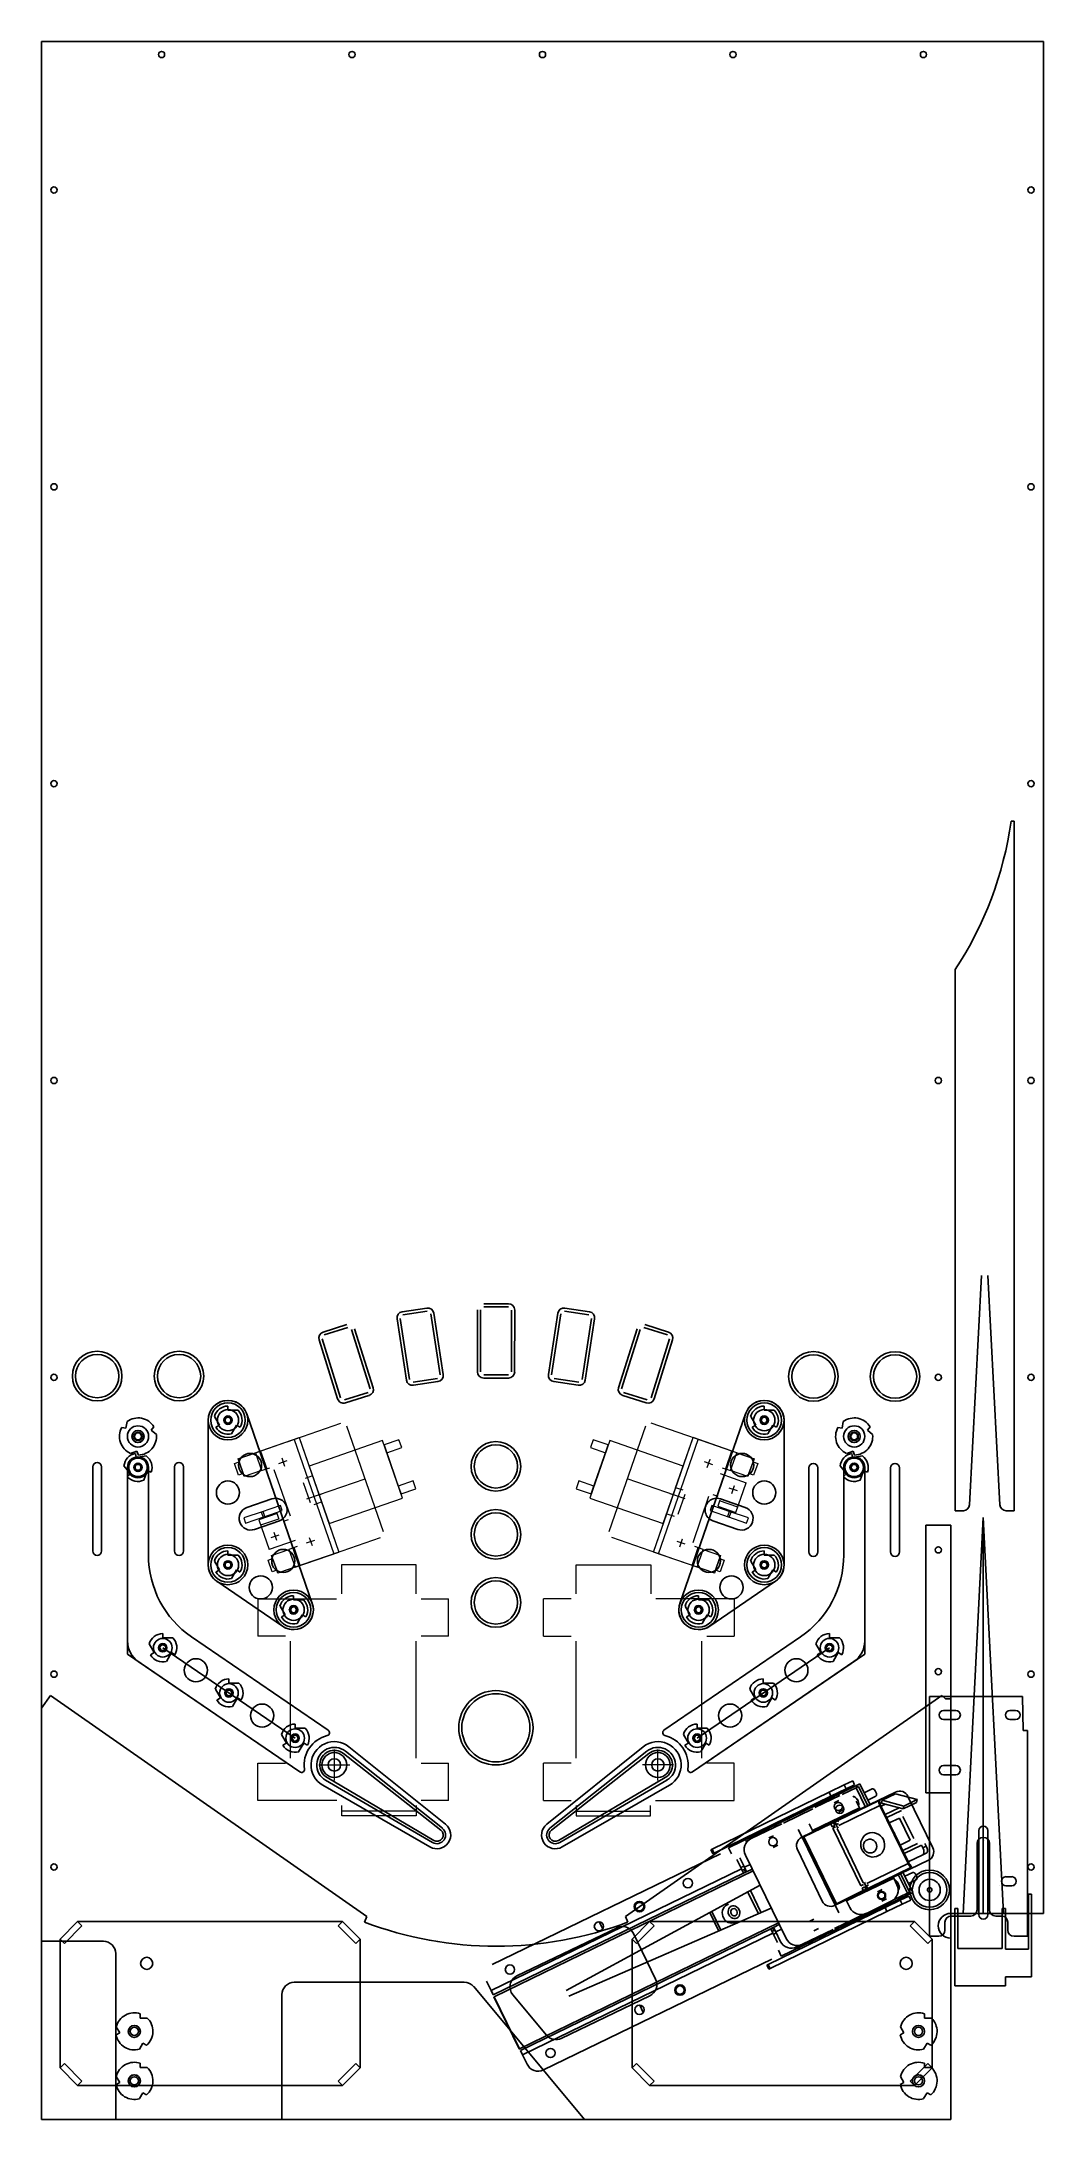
# Model space of a CAD drawing. Extents: x 0 to 20.2, y 0 to 42.
import ezdxf

# ---------------------------------------------------------------- set-up
doc = ezdxf.new("R2010")
doc.units = 0
doc.header["$LTSCALE"] = 5
doc.header["$MEASUREMENT"] = 0
doc.layers.add('Z0_LOWERTHIRD', color=4, linetype='Continuous')

msp = doc.modelspace()

# ---------------------------------------------------------------- linework, layer by layer
at = {"layer": 'Z0_LOWERTHIRD', "color": 5, "linetype": 'Continuous', "lineweight": 25}
for p, q in [((0, 42), (20.25, 42)), ((0, 42), (0, 3.602)), ((20.25, 42), (20.25, 4.165)), ((9.437, 16.424), (8.937, 16.424)), ((5.712, 15.856), (6.189, 16.005)), ((6.267, 15.964), (6.64, 14.771)), ((7.437, 14.955), (7.248, 16.191)), ((7.3, 16.262), (7.795, 16.338)), ((7.866, 16.285), (8.054, 15.05)), ((8.875, 16.362), (8.874, 15.112)), ((9.499, 15.111), (9.5, 16.361)), ((10.498, 16.285), (10.309, 15.05)), ((11.063, 16.262), (10.569, 16.338)), ((10.927, 14.955), (11.116, 16.191)), ((12.096, 15.964), (11.724, 14.771)), ((12.652, 15.856), (12.175, 16.005)), ((6.044, 14.585), (5.671, 15.778)), ((12.32, 14.585), (12.693, 15.778)), ((8.002, 14.978), (7.508, 14.903)), ((8.937, 15.049), (9.437, 15.049)), ((10.362, 14.978), (10.856, 14.903)), ((6.599, 14.693), (6.122, 14.544)), ((11.765, 14.693), (12.242, 14.544)), ((1.034, 13.191), (1.034, 11.491)), ((1.214, 13.191), (1.214, 11.491)), ((2.688, 13.191), (2.688, 11.491)), ((2.868, 13.191), (2.868, 11.491)), ((15.51, 13.171), (15.51, 11.471)), ((15.69, 13.171), (15.69, 11.471)), ((17.16, 13.171), (17.16, 11.471)), ((17.34, 13.171), (17.34, 11.471)), ((4.151, 12.368), (4.653, 12.542)), ((14.224, 12.368), (13.722, 12.542)), ((4.304, 11.925), (4.806, 12.099)), ((14.071, 11.925), (13.569, 12.099)), ((17.262, 6.616), (15.365, 5.703)), ((18.013, 5.489), (17.512, 6.529)), ((18.945, 5.84), (18.945, 4.14)), ((19.125, 5.84), (19.125, 4.14)), ((15.278, 5.453), (15.778, 4.413)), ((16.028, 4.326), (17.925, 5.239)), ((11.631, 3.875), (9.609, 2.902)), ((18.375, 4.165), (20.25, 4.165)), ((1.25, 3.602), (0, 3.602)), ((12.41, 2.833), (11.964, 3.758)), ((18.375, 3.665), (18.375, 0)), ((1.5, 0), (1.5, 3.352)), ((4.858, 0), (4.858, 2.523)), ((5.108, 2.773), (8.542, 2.773)), ((8.734, 2.684), (10.977, 0)), ((10.205, 1.703), (9.526, 2.516)), ((10.505, 1.639), (12.293, 2.499)), ((1.5, 0), (4.858, 0)), ((10.977, 0), (18.375, 0))]:
    msp.add_line(p, q, dxfattribs=at)
at = {"layer": 'Z0_LOWERTHIRD', "color": 6, "linetype": 'Continuous', "lineweight": 25}
for p, q in [((19.658, 26.242), (19.596, 26.242)), ((19.658, 26.242), (19.658, 12.305)), ((18.468, 23.242), (18.468, 12.305)), ((18.757, 12.423), (19.001, 17.058)), ((19.369, 12.423), (19.126, 17.058)), ((1.737, 13.181), (1.737, 9.404)), ((2.161, 13.181), (2.161, 11.405)), ((16.213, 13.181), (16.213, 11.405)), ((16.637, 13.181), (16.637, 9.404)), ((18.468, 12.305), (18.632, 12.305)), ((19.494, 12.305), (19.658, 12.305)), ((18.629, 4.165), (19.035, 12.165)), ((19.441, 4.165), (19.035, 12.165)), ((19.035, 4.165), (19.035, 12.165)), ((5.795, 7.866), (3.033, 9.754)), ((12.58, 7.866), (15.342, 9.754)), ((5.219, 7.024), (1.737, 9.404)), ((2.45, 9.535), (5.125, 7.707)), ((13.156, 7.024), (16.637, 9.404)), ((15.925, 9.535), (13.25, 7.707)), ((0, 8.312), (0.18, 8.568)), ((0.18, 8.568), (6.572, 4.102)), ((18.195, 8.568), (11.803, 4.102)), ((18.272, 8.5), (18.195, 8.568)), ((18.375, 8.5), (18.272, 8.5)), ((18.375, 0), (18.375, 8.5)), ((0, 0), (0, 8.312)), ((6.102, 7.395), (8.07, 5.85)), ((6.141, 7.443), (8.101, 5.888)), ((8.165, 5.968), (6.212, 7.532)), ((10.21, 5.968), (12.163, 7.532)), ((12.234, 7.443), (10.274, 5.888)), ((12.273, 7.395), (10.305, 5.85)), ((7.851, 5.509), (5.683, 6.757)), ((5.74, 6.856), (7.902, 5.598)), ((5.771, 6.909), (7.927, 5.64)), ((12.604, 6.909), (10.448, 5.64)), ((12.635, 6.856), (10.473, 5.598)), ((10.524, 5.509), (12.692, 6.757)), ((18.523, 4.262), (18.46, 4.262)), ((18.46, 4.262), (18.46, 2.702)), ((18.523, 3.452), (18.523, 4.262)), ((19.48, 4.262), (19.417, 4.262)), ((19.417, 4.262), (19.417, 3.452)), ((19.48, 3.445), (19.48, 4.262)), ((20.01, 4.552), (19.947, 4.552)), ((19.947, 4.552), (19.947, 3.445)), ((20.01, 2.885), (20.01, 4.552)), ((0.729, 4), (0.375, 3.646)), ((0.463, 3.558), (0.817, 3.912)), ((0.729, 4), (6.084, 4)), ((0.817, 3.912), (0.729, 4)), ((6.084, 4), (5.996, 3.912)), ((5.996, 3.912), (6.349, 3.558)), ((6.437, 3.646), (6.084, 4)), ((6.572, 4.102), (6.528, 3.989)), ((11.803, 4.102), (11.847, 3.989)), ((12.291, 4), (11.937, 3.646)), ((12.026, 3.558), (12.379, 3.912)), ((12.379, 3.912), (12.291, 4)), ((12.291, 4), (17.646, 4)), ((17.646, 4), (17.558, 3.912)), ((17.558, 3.912), (17.912, 3.558)), ((18, 3.646), (17.646, 4)), ((0.375, 3.646), (0.375, 1.041)), ((0.375, 3.646), (0.463, 3.558)), ((6.349, 3.558), (6.437, 3.646)), ((6.437, 1.041), (6.437, 3.646)), ((11.937, 3.646), (12.026, 3.558)), ((11.937, 3.646), (11.937, 1.041)), ((17.912, 3.558), (18, 3.646)), ((18, 1.041), (18, 3.646)), ((19.417, 3.452), (18.523, 3.452)), ((19.947, 3.445), (19.48, 3.445)), ((18.46, 2.702), (19.48, 2.702)), ((19.48, 2.885), (20.01, 2.885)), ((19.48, 2.702), (19.48, 2.885)), ((0.463, 1.129), (0.375, 1.041)), ((0.375, 1.041), (0.729, 0.688)), ((0.817, 0.776), (0.463, 1.129)), ((6.349, 1.129), (5.996, 0.776)), ((6.084, 0.688), (6.437, 1.041)), ((6.437, 1.041), (6.349, 1.129)), ((12.026, 1.129), (11.937, 1.041)), ((11.937, 1.041), (12.291, 0.688)), ((12.379, 0.776), (12.026, 1.129)), ((17.912, 1.129), (17.558, 0.776)), ((17.646, 0.688), (18, 1.041)), ((18, 1.041), (17.912, 1.129)), ((0.729, 0.688), (0.817, 0.776)), ((0.729, 0.688), (6.084, 0.688)), ((5.996, 0.776), (6.084, 0.688)), ((12.291, 0.688), (12.379, 0.776)), ((12.291, 0.688), (17.646, 0.688)), ((17.558, 0.776), (17.646, 0.688)), ((0, 0), (18.375, 0))]:
    msp.add_line(p, q, dxfattribs=at)
at = {"layer": 'Z0_LOWERTHIRD', "color": 3, "linetype": 'Continuous', "lineweight": 25}
for p, q in [((7.291, 16.325), (7.785, 16.4)), ((9.437, 16.487), (8.937, 16.487)), ((11.073, 16.325), (10.579, 16.4)), ((5.693, 15.916), (6.17, 16.065)), ((6.327, 15.983), (6.7, 14.79)), ((7.374, 14.946), (7.186, 16.182)), ((7.928, 16.295), (8.117, 15.059)), ((8.812, 16.362), (8.811, 15.112)), ((9.562, 15.111), (9.563, 16.361)), ((10.436, 16.295), (10.247, 15.059)), ((10.989, 14.946), (11.178, 16.182)), ((12.036, 15.983), (11.663, 14.79)), ((12.671, 15.916), (12.194, 16.065)), ((5.984, 14.566), (5.611, 15.759)), ((12.38, 14.566), (12.753, 15.759)), ((8.012, 14.916), (7.517, 14.841)), ((8.937, 14.986), (9.437, 14.986)), ((10.352, 14.916), (10.846, 14.841)), ((6.618, 14.633), (6.141, 14.484)), ((11.746, 14.633), (12.223, 14.484))]:
    msp.add_line(p, q, dxfattribs=at)
at = {"layer": 'Z0_LOWERTHIRD', "color": 4, "linetype": 'Continuous', "lineweight": 25}
for p, q in [((3.768, 14.419), (3.768, 14.334)), ((3.768, 14.334), (3.971, 14.334)), ((14.607, 14.419), (14.607, 14.334)), ((14.607, 14.334), (14.81, 14.334)), ((1.621, 13.986), (1.705, 13.971)), ((1.705, 13.971), (1.729, 14.108)), ((2.27, 13.999), (2.216, 13.934)), ((2.216, 13.934), (2.322, 13.844)), ((3.594, 14.034), (3.493, 14.21)), ((3.521, 13.991), (3.594, 14.034)), ((3.941, 14.034), (3.839, 13.858)), ((4.014, 13.991), (3.941, 14.034)), ((14.434, 14.034), (14.333, 14.21)), ((14.36, 13.991), (14.434, 14.034)), ((14.781, 14.034), (14.679, 13.858)), ((14.854, 13.991), (14.781, 14.034)), ((16.097, 13.986), (16.181, 13.971)), ((16.181, 13.971), (16.205, 14.108)), ((16.746, 13.999), (16.692, 13.934)), ((16.692, 13.934), (16.798, 13.844)), ((1.928, 13.51), (1.797, 13.462)), ((1.9, 13.462), (1.915, 13.378)), ((1.957, 13.43), (1.928, 13.51)), ((16.404, 13.51), (16.273, 13.462)), ((16.376, 13.462), (16.391, 13.378)), ((16.433, 13.43), (16.404, 13.51)), ((1.796, 13.052), (1.666, 13.208)), ((1.731, 12.998), (1.796, 13.052)), ((1.915, 13.378), (2.115, 13.413)), ((2.137, 13.112), (2.068, 12.922)), ((2.217, 13.083), (2.137, 13.112)), ((16.272, 13.052), (16.142, 13.208)), ((16.207, 12.998), (16.272, 13.052)), ((16.391, 13.378), (16.591, 13.413)), ((16.613, 13.112), (16.544, 12.922)), ((16.693, 13.083), (16.613, 13.112)), ((17.875, 12.013), (18.375, 12.013)), ((17.875, 6.602), (17.875, 12.013)), ((18.375, 12.013), (18.375, 6.602)), ((3.768, 11.493), (3.768, 11.408)), ((3.768, 11.408), (3.971, 11.408)), ((14.607, 11.493), (14.607, 11.408)), ((14.607, 11.408), (14.81, 11.408)), ((3.594, 11.108), (3.493, 11.283)), ((3.521, 11.065), (3.594, 11.108)), ((3.941, 11.108), (3.839, 10.932)), ((4.014, 11.065), (3.941, 11.108)), ((14.434, 11.108), (14.333, 11.283)), ((14.36, 11.065), (14.434, 11.108)), ((14.781, 11.108), (14.679, 10.932)), ((14.854, 11.065), (14.781, 11.108)), ((5.094, 10.586), (5.094, 10.501)), ((5.094, 10.501), (5.298, 10.501)), ((13.28, 10.586), (13.28, 10.501)), ((13.28, 10.501), (13.484, 10.501)), ((4.921, 10.201), (4.82, 10.377)), ((4.848, 10.158), (4.921, 10.201)), ((5.268, 10.201), (5.166, 10.025)), ((5.341, 10.158), (5.268, 10.201)), ((13.107, 10.201), (13.006, 10.377)), ((13.034, 10.158), (13.107, 10.201)), ((13.454, 10.201), (13.352, 10.025)), ((13.527, 10.158), (13.454, 10.201)), ((2.45, 9.82), (2.45, 9.735)), ((2.45, 9.735), (2.653, 9.735)), ((15.925, 9.82), (15.925, 9.735)), ((15.925, 9.735), (16.128, 9.735)), ((2.277, 9.435), (2.175, 9.611)), ((2.203, 9.393), (2.277, 9.435)), ((2.623, 9.435), (2.522, 9.259)), ((2.697, 9.393), (2.623, 9.435)), ((15.752, 9.435), (15.65, 9.611)), ((15.678, 9.393), (15.752, 9.435)), ((16.098, 9.435), (15.997, 9.259)), ((16.172, 9.393), (16.098, 9.435)), ((3.787, 8.906), (3.787, 8.821)), ((3.787, 8.821), (3.99, 8.821)), ((14.588, 8.906), (14.588, 8.821)), ((14.588, 8.821), (14.791, 8.821)), ((3.614, 8.521), (3.513, 8.697)), ((3.54, 8.478), (3.614, 8.521)), ((3.96, 8.521), (3.859, 8.345)), ((4.034, 8.478), (3.96, 8.521)), ((14.414, 8.521), (14.313, 8.697)), ((14.341, 8.478), (14.414, 8.521)), ((14.761, 8.521), (14.659, 8.345)), ((14.834, 8.478), (14.761, 8.521)), ((17.95, 8.552), (17.95, 3.702)), ((19.83, 8.552), (17.95, 8.552)), ((19.837, 7.862), (19.83, 8.552)), ((5.125, 7.992), (5.125, 7.907)), ((13.25, 7.992), (13.25, 7.907)), ((18.14, 8.175), (18.14, 8.175)), ((18.233, 8.267), (18.478, 8.267)), ((18.478, 8.082), (18.233, 8.082)), ((18.57, 8.175), (18.57, 8.175)), ((19.48, 8.175), (19.48, 8.175)), ((19.573, 8.267), (19.688, 8.267)), ((19.688, 8.082), (19.573, 8.082)), ((19.78, 8.175), (19.78, 8.175)), ((4.951, 7.607), (4.85, 7.783)), ((4.878, 7.564), (4.951, 7.607)), ((5.125, 7.907), (5.328, 7.907)), ((5.298, 7.607), (5.196, 7.431)), ((5.372, 7.564), (5.298, 7.607)), ((13.077, 7.607), (12.976, 7.783)), ((13.003, 7.564), (13.077, 7.607)), ((13.25, 7.907), (13.453, 7.907)), ((13.423, 7.607), (13.322, 7.431)), ((13.497, 7.564), (13.423, 7.607)), ((19.93, 7.862), (19.837, 7.862)), ((19.93, 3.702), (19.93, 7.862)), ((18.233, 7.152), (18.478, 7.152)), ((13.885, 5.491), (16.471, 6.748)), ((15.916, 6.612), (16.224, 6.762)), ((16.224, 6.762), (16.395, 6.845)), ((16.224, 6.762), (16.263, 6.681)), ((16.263, 6.681), (16.434, 6.764)), ((16.434, 6.764), (16.395, 6.845)), ((16.51, 6.728), (16.463, 6.706)), ((16.541, 6.782), (16.471, 6.748)), ((16.471, 6.748), (16.486, 6.717)), ((16.7, 6.337), (16.51, 6.728)), ((16.541, 6.782), (16.746, 6.36)), ((18.478, 6.967), (18.233, 6.967)), ((18.241, 7.039), (18.241, 7.039)), ((18.67, 7.013), (18.67, 7.013)), ((13.556, 5.464), (15.916, 6.612)), ((13.595, 5.384), (15.956, 6.531)), ((16.533, 6.301), (15.58, 5.837)), ((16.134, 6.551), (15.63, 6.306)), ((15.956, 6.531), (15.916, 6.612)), ((16.263, 6.681), (15.956, 6.531)), ((16.02, 6.401), (16.112, 6.446)), ((16.927, 6.448), (16.091, 6.041)), ((16.945, 6.345), (16.115, 5.942)), ((16.463, 6.706), (16.18, 6.568)), ((16.414, 6.525), (16.399, 6.521)), ((16.414, 6.525), (16.399, 6.521)), ((16.415, 6.525), (16.402, 6.522)), ((16.433, 6.521), (16.414, 6.525)), ((16.432, 6.521), (16.414, 6.525)), ((16.433, 6.521), (16.415, 6.525)), ((16.452, 6.509), (16.432, 6.521)), ((16.452, 6.509), (16.433, 6.521)), ((16.452, 6.509), (16.433, 6.521)), ((16.471, 6.49), (16.452, 6.509)), ((16.471, 6.49), (16.452, 6.509)), ((16.471, 6.49), (16.452, 6.509)), ((16.653, 6.315), (16.463, 6.706)), ((16.533, 6.301), (16.468, 6.436)), ((16.488, 6.466), (16.471, 6.49)), ((16.489, 6.466), (16.471, 6.49)), ((16.489, 6.466), (16.471, 6.49)), ((16.503, 6.438), (16.488, 6.466)), ((16.503, 6.438), (16.489, 6.466)), ((16.503, 6.438), (16.489, 6.466)), ((16.513, 6.409), (16.503, 6.438)), ((16.513, 6.409), (16.503, 6.438)), ((16.513, 6.41), (16.503, 6.438)), ((16.518, 6.382), (16.513, 6.41)), ((16.518, 6.382), (16.513, 6.409)), ((16.517, 6.382), (16.513, 6.409)), ((16.513, 6.343), (16.517, 6.358)), ((16.513, 6.343), (16.517, 6.358)), ((16.513, 6.343), (16.517, 6.357)), ((16.517, 6.358), (16.518, 6.382)), ((16.517, 6.358), (16.517, 6.382)), ((16.517, 6.357), (16.518, 6.382)), ((16.551, 6.265), (16.533, 6.301)), ((16.788, 6.68), (16.629, 6.602)), ((16.7, 6.455), (16.86, 6.532)), ((16.789, 6.68), (16.788, 6.68)), ((16.804, 6.681), (16.789, 6.68)), ((16.82, 6.674), (16.804, 6.681)), ((16.832, 6.668), (16.816, 6.677)), ((16.837, 6.66), (16.82, 6.674)), ((16.852, 6.64), (16.837, 6.66)), ((16.865, 6.616), (16.852, 6.64)), ((16.86, 6.532), (16.865, 6.536)), ((16.873, 6.591), (16.865, 6.616)), ((16.865, 6.536), (16.873, 6.548)), ((16.876, 6.568), (16.873, 6.591)), ((16.873, 6.548), (16.876, 6.568)), ((16.875, 6.556), (16.878, 6.575)), ((16.92, 6.436), (16.923, 6.443)), ((16.92, 6.425), (16.92, 6.436)), ((16.921, 6.412), (16.92, 6.425)), ((16.925, 6.397), (16.921, 6.412)), ((16.923, 6.443), (16.927, 6.448)), ((16.93, 6.38), (16.925, 6.397)), ((16.927, 6.448), (17.195, 6.578)), ((16.953, 6.394), (16.927, 6.448)), ((16.937, 6.363), (16.93, 6.38)), ((16.945, 6.345), (16.937, 6.363)), ((16.96, 6.353), (16.945, 6.345)), ((17.513, 5.176), (16.945, 6.345)), ((16.951, 6.389), (16.952, 6.392)), ((16.951, 6.385), (16.951, 6.389)), ((16.951, 6.38), (16.951, 6.385)), ((16.952, 6.373), (16.951, 6.38)), ((16.952, 6.392), (16.953, 6.394)), ((16.954, 6.367), (16.952, 6.373)), ((16.957, 6.36), (16.954, 6.367)), ((16.96, 6.353), (16.957, 6.36)), ((17.529, 5.184), (16.96, 6.353)), ((17.061, 6.374), (16.971, 6.33)), ((16.979, 6.396), (16.992, 6.453)), ((16.979, 6.396), (17.417, 6.276)), ((16.992, 6.453), (17.261, 6.584)), ((16.992, 6.453), (17.43, 6.333)), ((17.698, 6.464), (17.261, 6.584)), ((17.417, 6.276), (17.685, 6.406)), ((17.43, 6.333), (17.417, 6.276)), ((17.43, 6.333), (17.698, 6.464)), ((17.698, 6.464), (17.685, 6.406)), ((18.375, 6.602), (17.875, 6.602)), ((14.961, 5.978), (14.343, 5.678)), ((14.994, 5.991), (15.587, 6.28)), ((15.409, 5.709), (15.954, 5.974)), ((15.514, 5.972), (15.58, 5.837)), ((15.954, 5.974), (16.007, 6)), ((15.954, 5.974), (15.982, 5.914)), ((15.982, 5.914), (16.036, 5.941)), ((15.995, 5.886), (16.562, 4.721)), ((15.996, 5.885), (16.049, 5.912)), ((16.031, 6.012), (16.007, 6)), ((16.007, 6), (16.036, 5.941)), ((16.035, 6.014), (16.031, 6.012)), ((16.091, 5.889), (16.031, 6.012)), ((16.031, 6.012), (16.031, 6.012)), ((16.031, 6.012), (16.091, 5.889)), ((16.041, 6.017), (16.035, 6.014)), ((16.061, 5.96), (16.035, 6.014)), ((16.091, 6.041), (16.041, 6.017)), ((16.067, 5.963), (16.041, 6.017)), ((16.061, 5.96), (16.057, 5.958)), ((16.067, 5.963), (16.061, 5.96)), ((16.109, 5.983), (16.067, 5.963)), ((16.086, 5.9), (16.106, 5.909)), ((16.102, 6.017), (16.091, 6.041)), ((16.204, 6.257), (16.112, 6.213)), ((17.053, 6.161), (17.335, 6.298)), ((17.082, 6.102), (17.381, 6.247)), ((17.339, 6.092), (17.135, 5.993)), ((17.558, 5.642), (17.339, 6.092)), ((17.381, 6.247), (17.381, 6.247)), ((17.628, 5.676), (17.409, 6.126)), ((17.42, 6.166), (17.42, 6.166)), ((13.526, 5.45), (13.556, 5.464)), ((13.556, 5.464), (13.595, 5.384)), ((13.885, 5.491), (13.944, 5.369)), ((14.229, 5.619), (14.312, 5.66)), ((14.791, 5.734), (14.698, 5.689)), ((14.79, 5.5), (14.882, 5.545)), ((15.377, 5.694), (15.295, 5.863)), ((15.409, 5.709), (15.377, 5.694)), ((15.377, 5.694), (16.033, 4.345)), ((16.065, 4.36), (15.409, 5.709)), ((15.58, 5.837), (15.597, 5.801)), ((16.609, 4.785), (16.078, 5.878)), ((16.558, 5.562), (16.562, 5.608)), ((16.562, 5.514), (16.558, 5.562)), ((16.562, 5.608), (16.576, 5.653)), ((16.575, 5.469), (16.562, 5.514)), ((16.595, 5.426), (16.575, 5.469)), ((16.576, 5.653), (16.597, 5.694)), ((16.597, 5.694), (16.625, 5.73)), ((16.611, 5.518), (16.612, 5.552)), ((16.618, 5.483), (16.611, 5.518)), ((16.612, 5.552), (16.622, 5.586)), ((16.634, 5.452), (16.618, 5.483)), ((16.622, 5.586), (16.639, 5.615)), ((16.625, 5.73), (16.66, 5.759)), ((16.639, 5.615), (16.663, 5.639)), ((16.66, 5.759), (16.7, 5.781)), ((16.663, 5.639), (16.692, 5.655)), ((16.692, 5.655), (16.725, 5.664)), ((16.7, 5.781), (16.743, 5.795)), ((16.725, 5.664), (16.759, 5.664)), ((16.743, 5.795), (16.789, 5.799)), ((16.759, 5.664), (16.792, 5.655)), ((16.789, 5.799), (16.835, 5.795)), ((16.792, 5.655), (16.822, 5.638)), ((16.822, 5.638), (16.848, 5.614)), ((16.835, 5.795), (16.879, 5.782)), ((16.848, 5.614), (16.867, 5.584)), ((16.876, 5.482), (16.863, 5.45)), ((16.867, 5.584), (16.878, 5.551)), ((16.882, 5.516), (16.876, 5.482)), ((16.878, 5.551), (16.882, 5.516)), ((16.879, 5.782), (16.921, 5.761)), ((16.921, 5.761), (16.958, 5.732)), ((16.958, 5.732), (16.989, 5.697)), ((16.989, 5.697), (17.014, 5.656)), ((17.03, 5.472), (17.013, 5.429)), ((17.014, 5.656), (17.031, 5.612)), ((17.039, 5.518), (17.03, 5.472)), ((17.031, 5.612), (17.039, 5.565)), ((17.039, 5.565), (17.039, 5.518)), ((17.231, 5.797), (17.245, 5.768)), ((17.245, 5.768), (17.258, 5.74)), ((17.354, 5.543), (17.558, 5.642)), ((17.705, 5.579), (17.407, 5.434)), ((17.786, 5.545), (17.436, 5.375)), ((17.666, 5.66), (17.666, 5.66)), ((17.705, 5.579), (17.705, 5.579)), ((17.813, 5.489), (17.786, 5.545)), ((17.813, 5.489), (17.883, 5.523)), ((17.823, 5.466), (17.813, 5.489)), ((17.83, 5.443), (17.823, 5.466)), ((17.883, 5.523), (17.856, 5.579)), ((17.883, 5.523), (17.893, 5.5)), ((17.893, 5.5), (17.9, 5.478)), ((17.9, 5.478), (17.904, 5.456)), ((18.91, 4.237), (18.91, 5.577)), ((19.051, 5.629), (19.051, 5.629)), ((19.16, 5.577), (19.16, 4.237)), ((9.088, 2.608), (14.147, 5.067)), ((9.111, 3.131), (13.72, 5.372)), ((13.526, 5.45), (13.565, 5.369)), ((13.595, 5.384), (13.565, 5.369)), ((14.055, 5.257), (14.147, 5.067)), ((14.205, 5.096), (14.113, 5.285)), ((14.135, 5.09), (14.194, 5.119)), ((14.19, 4.978), (14.147, 5.067)), ((14.199, 5.049), (14.164, 5.032)), ((14.199, 5.049), (14.222, 5.06)), ((14.225, 4.995), (14.199, 5.049)), ((14.205, 5.096), (14.32, 5.152)), ((14.205, 5.096), (14.249, 5.006)), ((14.227, 5.343), (15.047, 3.657)), ((14.249, 5.006), (14.364, 5.062)), ((16.624, 5.388), (16.595, 5.426)), ((16.658, 5.355), (16.624, 5.388)), ((16.656, 5.425), (16.634, 5.452)), ((16.684, 5.404), (16.656, 5.425)), ((16.698, 5.33), (16.658, 5.355)), ((16.682, 4.772), (17.513, 5.176)), ((16.716, 5.391), (16.684, 5.404)), ((16.741, 5.313), (16.698, 5.33)), ((16.75, 5.386), (16.716, 5.391)), ((16.786, 5.304), (16.741, 5.313)), ((16.742, 4.69), (17.583, 5.099)), ((16.784, 5.391), (16.75, 5.386)), ((16.815, 5.403), (16.784, 5.391)), ((16.832, 5.305), (16.786, 5.304)), ((16.842, 5.424), (16.815, 5.403)), ((16.877, 5.314), (16.832, 5.305)), ((16.863, 5.45), (16.842, 5.424)), ((16.918, 5.332), (16.877, 5.314)), ((16.956, 5.358), (16.918, 5.332)), ((16.988, 5.39), (16.956, 5.358)), ((17.013, 5.429), (16.988, 5.39)), ((17.529, 5.184), (17.513, 5.176)), ((17.522, 5.159), (17.513, 5.176)), ((17.518, 5.206), (17.812, 5.349)), ((17.532, 5.142), (17.522, 5.159)), ((17.532, 5.177), (17.529, 5.184)), ((17.536, 5.17), (17.532, 5.177)), ((17.542, 5.128), (17.532, 5.142)), ((17.54, 5.164), (17.536, 5.17)), ((17.544, 5.16), (17.54, 5.164)), ((17.552, 5.116), (17.542, 5.128)), ((17.548, 5.156), (17.544, 5.16)), ((17.552, 5.153), (17.548, 5.156)), ((17.554, 5.152), (17.552, 5.153)), ((17.561, 5.107), (17.552, 5.116)), ((17.557, 5.153), (17.554, 5.152)), ((17.557, 5.153), (17.583, 5.099)), ((17.57, 5.101), (17.561, 5.107)), ((17.577, 5.098), (17.57, 5.101)), ((17.583, 5.099), (17.577, 5.098)), ((17.882, 5.383), (17.812, 5.349)), ((17.812, 5.349), (17.821, 5.356)), ((17.821, 5.356), (17.829, 5.368)), ((17.829, 5.368), (17.834, 5.383)), ((17.834, 5.421), (17.83, 5.443)), ((17.835, 5.401), (17.834, 5.421)), ((17.834, 5.383), (17.835, 5.401)), ((17.892, 5.39), (17.882, 5.383)), ((17.899, 5.402), (17.892, 5.39)), ((17.904, 5.417), (17.899, 5.402)), ((17.904, 5.456), (17.905, 5.435)), ((17.905, 5.435), (17.904, 5.417)), ((9.131, 2.518), (14.19, 4.978)), ((14.381, 5.027), (9.145, 2.481)), ((14.524, 4.733), (10.6, 2.607)), ((14.225, 4.995), (14.19, 4.978)), ((14.249, 5.006), (14.225, 4.995)), ((14.327, 4.626), (14.545, 4.179)), ((16.609, 4.625), (16.065, 4.36)), ((16.271, 4.416), (17.224, 4.88)), ((16.615, 4.748), (16.562, 4.721)), ((16.638, 4.703), (16.584, 4.676)), ((16.584, 4.676), (16.609, 4.625)), ((16.663, 4.651), (16.609, 4.625)), ((16.687, 4.663), (16.626, 4.788)), ((16.626, 4.788), (16.687, 4.663)), ((16.632, 4.775), (16.654, 4.786)), ((16.638, 4.703), (16.663, 4.651)), ((16.665, 4.719), (16.661, 4.717)), ((16.663, 4.651), (16.687, 4.663)), ((16.665, 4.719), (16.672, 4.722)), ((16.691, 4.665), (16.665, 4.719)), ((16.672, 4.722), (16.711, 4.741)), ((16.698, 4.668), (16.672, 4.722)), ((16.691, 4.665), (16.687, 4.663)), ((16.687, 4.663), (16.687, 4.663)), ((16.691, 4.665), (16.698, 4.668)), ((16.698, 4.668), (16.742, 4.69)), ((16.987, 4.648), (16.895, 4.603)), ((17.224, 4.88), (17.207, 4.916)), ((17.224, 4.88), (17.29, 4.745)), ((17.252, 4.835), (17.245, 4.838)), ((17.252, 4.835), (17.245, 4.837)), ((17.252, 4.835), (17.245, 4.837)), ((17.272, 4.823), (17.252, 4.835)), ((17.272, 4.823), (17.252, 4.835)), ((17.272, 4.823), (17.252, 4.835)), ((17.291, 4.804), (17.272, 4.823)), ((17.291, 4.804), (17.272, 4.823)), ((17.291, 4.804), (17.272, 4.823)), ((17.308, 4.78), (17.291, 4.804)), ((17.309, 4.78), (17.291, 4.804)), ((17.309, 4.78), (17.291, 4.804)), ((17.323, 4.752), (17.308, 4.78)), ((17.309, 4.966), (17.499, 4.574)), ((17.323, 4.752), (17.309, 4.78)), ((17.323, 4.752), (17.309, 4.78)), ((17.311, 4.758), (17.321, 4.731)), ((17.32, 4.665), (17.314, 4.657)), ((17.315, 4.638), (17.319, 4.64)), ((17.315, 4.638), (17.32, 4.64)), ((17.317, 4.639), (17.319, 4.64)), ((17.319, 4.64), (17.33, 4.652)), ((17.319, 4.64), (17.331, 4.652)), ((17.326, 4.682), (17.32, 4.665)), ((17.32, 4.64), (17.331, 4.652)), ((17.321, 4.731), (17.327, 4.705)), ((17.333, 4.723), (17.323, 4.752)), ((17.333, 4.723), (17.323, 4.752)), ((17.333, 4.723), (17.323, 4.752)), ((17.327, 4.705), (17.326, 4.682)), ((17.33, 4.652), (17.337, 4.671)), ((17.331, 4.652), (17.337, 4.671)), ((17.331, 4.652), (17.337, 4.671)), ((17.338, 4.696), (17.333, 4.723)), ((17.337, 4.696), (17.333, 4.723)), ((17.338, 4.696), (17.333, 4.723)), ((17.337, 4.671), (17.337, 4.696)), ((17.337, 4.671), (17.338, 4.696)), ((17.337, 4.671), (17.338, 4.696)), ((17.356, 4.988), (17.546, 4.597)), ((17.402, 5.011), (17.608, 4.588)), ((17.608, 4.994), (17.448, 4.916)), ((17.52, 4.768), (17.68, 4.846)), ((17.609, 4.994), (17.608, 4.994)), ((17.623, 4.995), (17.609, 4.994)), ((17.64, 4.988), (17.623, 4.995)), ((17.652, 4.981), (17.636, 4.99)), ((17.657, 4.974), (17.64, 4.988)), ((17.672, 4.953), (17.657, 4.974)), ((17.685, 4.93), (17.672, 4.953)), ((17.68, 4.846), (17.685, 4.849)), ((17.693, 4.905), (17.685, 4.93)), ((17.685, 4.849), (17.693, 4.862)), ((17.696, 4.881), (17.693, 4.905)), ((17.693, 4.862), (17.696, 4.881)), ((17.695, 4.87), (17.698, 4.888)), ((19.361, 4.721), (19.361, 4.721)), ((19.493, 4.907), (19.608, 4.907)), ((19.608, 4.722), (19.493, 4.722)), ((19.661, 4.703), (19.661, 4.703)), ((10.655, 2.494), (14.75, 4.268)), ((13.545, 4.202), (13.729, 3.825)), ((13.757, 4.182), (13.762, 4.222)), ((13.762, 4.222), (13.775, 4.258)), ((13.775, 4.258), (13.795, 4.29)), ((13.795, 4.29), (13.821, 4.315)), ((13.821, 4.315), (13.844, 4.329)), ((13.885, 4.348), (13.845, 4.329)), ((13.882, 4.237), (13.878, 4.205)), ((13.878, 4.205), (13.881, 4.171)), ((13.894, 4.267), (13.882, 4.237)), ((13.913, 4.291), (13.894, 4.267)), ((13.938, 4.308), (13.913, 4.291)), ((13.938, 4.233), (13.93, 4.21)), ((13.93, 4.21), (13.93, 4.185)), ((13.967, 4.317), (13.938, 4.308)), ((13.954, 4.25), (13.938, 4.233)), ((13.974, 4.26), (13.954, 4.25)), ((13.997, 4.317), (13.967, 4.317)), ((13.997, 4.261), (13.974, 4.26)), ((14.028, 4.308), (13.997, 4.317)), ((14.02, 4.254), (13.997, 4.261)), ((14.04, 4.238), (14.02, 4.254)), ((14.056, 4.292), (14.028, 4.308)), ((14.054, 4.217), (14.04, 4.238)), ((14.062, 4.192), (14.054, 4.217)), ((14.081, 4.268), (14.056, 4.292)), ((14.099, 4.239), (14.081, 4.268)), ((14.111, 4.206), (14.099, 4.239)), ((14.114, 4.172), (14.111, 4.206)), ((14.273, 4.597), (14.488, 4.154)), ((14.688, 3.135), (17.049, 4.283)), ((14.728, 3.054), (17.088, 4.202)), ((14.952, 3.297), (17.538, 4.554)), ((16.033, 4.345), (16.065, 4.36)), ((16.115, 4.176), (16.033, 4.345)), ((16.253, 4.452), (16.271, 4.416)), ((16.336, 4.281), (16.271, 4.416)), ((17.174, 4.411), (16.671, 4.166)), ((16.986, 4.414), (17.079, 4.459)), ((17.049, 4.283), (17.356, 4.432)), ((17.088, 4.202), (17.049, 4.283)), ((17.396, 4.351), (17.088, 4.202)), ((17.499, 4.574), (17.217, 4.437)), ((17.528, 4.516), (17.356, 4.432)), ((17.356, 4.432), (17.396, 4.351)), ((17.567, 4.435), (17.396, 4.351)), ((17.546, 4.597), (17.499, 4.574)), ((17.522, 4.586), (17.538, 4.554)), ((17.567, 4.435), (17.528, 4.516)), ((17.538, 4.554), (17.608, 4.588)), ((14.893, 3.974), (9.657, 1.428)), ((9.678, 1.394), (14.737, 3.854)), ((11.342, 3.85), (11.271, 3.997)), ((13.505, 4.181), (13.687, 3.807)), ((13.76, 4.142), (13.757, 4.182)), ((13.77, 4.102), (13.76, 4.142)), ((13.789, 4.065), (13.77, 4.102)), ((13.813, 4.031), (13.789, 4.065)), ((13.843, 4.004), (13.813, 4.031)), ((13.878, 3.984), (13.843, 4.004)), ((13.914, 3.971), (13.878, 3.984)), ((13.881, 4.171), (13.893, 4.138)), ((13.893, 4.138), (13.911, 4.109)), ((13.911, 4.109), (13.936, 4.085)), ((13.951, 3.968), (13.914, 3.971)), ((13.93, 4.185), (13.938, 4.16)), ((13.936, 4.085), (13.964, 4.069)), ((13.938, 4.16), (13.952, 4.139)), ((13.987, 3.973), (13.951, 3.968)), ((13.952, 4.139), (13.972, 4.123)), ((13.964, 4.069), (13.995, 4.06)), ((13.972, 4.123), (13.995, 4.116)), ((14.013, 3.983), (13.987, 3.973)), ((13.995, 4.116), (14.018, 4.117)), ((13.995, 4.06), (14.025, 4.06)), ((14.013, 3.983), (14.053, 4.002)), ((14.018, 4.117), (14.038, 4.127)), ((14.025, 4.06), (14.054, 4.069)), ((14.038, 4.127), (14.054, 4.144)), ((14.054, 4.144), (14.062, 4.167)), ((14.054, 4.069), (14.079, 4.086)), ((14.062, 4.167), (14.062, 4.192)), ((14.079, 4.086), (14.098, 4.11)), ((14.098, 4.11), (14.11, 4.14)), ((14.11, 4.14), (14.114, 4.172)), ((14.772, 3.871), (14.737, 3.854)), ((14.737, 3.854), (14.78, 3.764)), ((14.798, 3.817), (14.763, 3.8)), ((14.795, 3.882), (14.772, 3.871)), ((14.772, 3.871), (14.798, 3.817)), ((14.795, 3.882), (14.91, 3.938)), ((14.839, 3.793), (14.795, 3.882)), ((14.798, 3.817), (14.821, 3.828)), ((14.839, 3.793), (14.954, 3.849)), ((14.839, 3.793), (14.931, 3.603)), ((15.381, 3.542), (16, 3.842)), ((15.61, 4.048), (15.518, 4.003)), ((15.61, 3.814), (15.702, 3.859)), ((16.03, 3.86), (16.624, 4.149)), ((18.26, 3.827), (18.26, 3.987)), ((18.385, 4.112), (18.785, 4.112)), ((19.285, 4.112), (19.405, 4.112)), ((19.53, 3.987), (19.53, 3.827)), ((9.721, 1.305), (14.78, 3.764)), ((14.872, 3.575), (14.78, 3.764)), ((14.791, 3.741), (14.85, 3.77)), ((14.893, 3.419), (14.952, 3.297)), ((15.265, 3.488), (15.348, 3.528)), ((17.95, 3.702), (18.135, 3.702)), ((19.655, 3.702), (19.93, 3.702)), ((10.148, 1), (14.757, 3.241)), ((14.658, 3.121), (14.688, 3.135)), ((14.658, 3.121), (14.698, 3.04)), ((14.688, 3.135), (14.728, 3.054)), ((14.728, 3.054), (14.698, 3.04)), ((9.088, 2.608), (8.996, 2.797)), ((9.088, 2.608), (9.131, 2.518)), ((9.105, 2.572), (9.105, 2.572)), ((9.131, 2.518), (9.105, 2.572)), ((1.996, 2.135), (1.996, 2.05)), ((9.131, 2.518), (9.131, 2.518)), ((9.145, 2.481), (9.139, 2.478)), ((9.651, 1.425), (9.139, 2.478)), ((9.657, 1.428), (9.145, 2.481)), ((12.162, 2.163), (12.091, 2.311)), ((17.846, 2.135), (17.846, 2.05)), ((1.507, 1.708), (1.581, 1.75)), ((1.581, 1.75), (1.511, 1.871)), ((1.996, 2.05), (2.135, 2.05)), ((17.357, 1.708), (17.431, 1.75)), ((17.431, 1.75), (17.361, 1.871)), ((17.846, 2.05), (17.985, 2.05)), ((2.048, 1.54), (1.978, 1.42)), ((2.122, 1.498), (2.048, 1.54)), ((9.657, 1.428), (9.651, 1.425)), ((9.678, 1.394), (9.704, 1.34)), ((9.678, 1.394), (9.678, 1.394)), ((9.721, 1.305), (9.678, 1.394)), ((9.704, 1.34), (9.704, 1.34)), ((9.721, 1.305), (9.814, 1.115)), ((17.898, 1.54), (17.828, 1.42)), ((17.972, 1.498), (17.898, 1.54)), ((1.581, 0.75), (1.511, 0.871)), ((1.996, 1.135), (1.996, 1.05)), ((1.996, 1.05), (2.135, 1.05)), ((17.431, 0.75), (17.361, 0.871)), ((17.846, 1.135), (17.846, 1.05)), ((17.846, 1.05), (17.985, 1.05)), ((1.507, 0.708), (1.581, 0.75)), ((2.048, 0.54), (1.978, 0.42)), ((2.122, 0.498), (2.048, 0.54)), ((17.357, 0.708), (17.431, 0.75)), ((17.898, 0.54), (17.828, 0.42)), ((17.972, 0.498), (17.898, 0.54))]:
    msp.add_line(p, q, dxfattribs=at)
at = {"layer": 'Z0_LOWERTHIRD', "color": 37, "linetype": 'Continuous', "lineweight": 25}
for p, q in [((3.368, 14.134), (3.368, 11.208)), ((5.472, 10.432), (4.146, 14.265)), ((12.902, 10.432), (14.229, 14.265)), ((15.007, 14.134), (15.007, 11.208)), ((1.737, 9.668), (1.737, 13.181)), ((2.161, 13.181), (2.161, 11.405)), ((16.213, 13.181), (16.213, 11.405)), ((16.637, 9.668), (16.637, 13.181)), ((3.542, 10.877), (4.869, 9.97)), ((14.833, 10.877), (13.506, 9.97)), ((3.033, 9.754), (5.795, 7.866)), ((15.342, 9.754), (12.58, 7.866)), ((1.955, 9.255), (5.219, 7.024)), ((16.42, 9.255), (13.156, 7.024))]:
    msp.add_line(p, q, dxfattribs=at)
at = {"layer": 'Z0_LOWERTHIRD', "color": 4, "linetype": 'Continuous', "lineweight": 5}
for p, q in [((4.965, 13.697), (6.051, 14.073)), ((6.909, 11.877), (6.168, 14.016)), ((12.207, 14.016), (11.466, 11.877)), ((13.41, 13.697), (12.324, 14.073)), ((3.967, 13.351), (5.208, 13.781)), ((3.974, 13.354), (4.324, 13.475)), ((4.324, 13.475), (5.208, 13.781)), ((4.324, 13.475), (4.448, 13.116)), ((4.324, 13.475), (4.448, 13.116)), ((4.427, 13.511), (4.551, 13.151)), ((5.105, 13.746), (5.906, 11.433)), ((5.208, 13.781), (6.009, 11.469)), ((5.208, 13.781), (5.477, 13.006)), ((6.892, 13.721), (5.407, 13.207)), ((7.295, 12.557), (6.892, 13.721)), ((7.224, 13.74), (6.922, 13.636)), ((6.922, 13.636), (6.977, 13.475)), ((6.95, 13.555), (7.238, 12.723)), ((6.977, 13.475), (7.28, 13.579)), ((7.28, 13.579), (7.224, 13.74)), ((11.483, 13.721), (11.08, 12.557)), ((11.151, 13.74), (11.095, 13.579)), ((11.095, 13.579), (11.398, 13.475)), ((11.137, 12.723), (11.425, 13.555)), ((11.453, 13.636), (11.151, 13.74)), ((11.398, 13.475), (11.453, 13.636)), ((12.968, 13.207), (11.483, 13.721)), ((12.321, 13.441), (12.321, 13.441)), ((12.321, 13.441), (12.321, 13.441)), ((12.366, 11.469), (13.167, 13.781)), ((12.469, 11.433), (13.27, 13.746)), ((12.816, 12.769), (13.167, 13.781)), ((14.051, 13.475), (13.167, 13.781)), ((13.167, 13.781), (14.408, 13.351)), ((13.948, 13.511), (13.823, 13.15)), ((13.926, 13.115), (14.051, 13.475)), ((13.927, 13.116), (14.051, 13.475)), ((14.051, 13.475), (14.401, 13.354)), ((14.243, 13.464), (14.243, 13.464)), ((14.243, 13.464), (14.243, 13.464)), ((3.901, 13.26), (3.995, 13.292)), ((3.982, 13.023), (3.901, 13.26)), ((4.098, 12.994), (3.974, 13.354)), ((4.077, 13.056), (3.982, 13.023)), ((3.995, 13.292), (4.077, 13.056)), ((4.448, 13.116), (4.098, 12.994)), ((4.448, 13.116), (4.617, 13.174)), ((4.698, 13.135), (5.022, 12.2)), ((4.799, 13.261), (4.965, 13.318)), ((4.854, 13.372), (4.911, 13.207)), ((4.897, 13.248), (4.897, 13.248)), ((4.897, 13.248), (4.897, 13.248)), ((4.911, 13.207), (4.911, 13.207)), ((4.911, 13.207), (4.911, 13.207)), ((5.407, 13.207), (5.81, 12.043)), ((12.565, 12.043), (12.968, 13.207)), ((13.566, 13.233), (13.4, 13.29)), ((13.454, 13.179), (13.512, 13.344)), ((13.497, 13.303), (13.497, 13.303)), ((13.497, 13.303), (13.497, 13.303)), ((13.512, 13.344), (13.512, 13.344)), ((13.512, 13.344), (13.512, 13.344)), ((13.677, 13.134), (13.677, 13.134)), ((13.716, 13.053), (14.242, 12.871)), ((13.757, 13.173), (13.926, 13.115)), ((14.277, 12.994), (13.927, 13.116)), ((14.401, 13.354), (14.277, 12.994)), ((14.298, 13.056), (14.38, 13.292)), ((14.392, 13.023), (14.298, 13.056)), ((14.38, 13.292), (14.474, 13.26)), ((14.474, 13.26), (14.392, 13.023)), ((5.287, 12.873), (5.427, 12.468)), ((5.477, 13.006), (5.326, 12.953)), ((5.365, 12.541), (6.538, 12.947)), ((5.609, 12.625), (5.668, 12.645)), ((7.513, 12.908), (7.21, 12.803)), ((7.21, 12.803), (7.266, 12.642)), ((7.266, 12.642), (7.568, 12.747)), ((7.568, 12.747), (7.513, 12.908)), ((10.862, 12.908), (10.807, 12.747)), ((10.807, 12.747), (11.109, 12.642)), ((11.165, 12.803), (10.862, 12.908)), ((11.109, 12.642), (11.165, 12.803)), ((13.009, 12.541), (11.837, 12.947)), ((12.766, 12.625), (12.707, 12.645)), ((12.967, 12.717), (12.816, 12.769)), ((12.866, 12.231), (13.006, 12.636)), ((13.571, 12.635), (13.669, 12.601)), ((14.063, 12.704), (13.897, 12.761)), ((13.951, 12.65), (14.009, 12.816)), ((13.995, 12.775), (13.995, 12.775)), ((13.995, 12.775), (13.995, 12.775)), ((14.009, 12.816), (14.009, 12.816)), ((14.009, 12.816), (14.009, 12.816)), ((14.034, 12.271), (14.242, 12.871)), ((4.762, 12.247), (4.393, 12.119)), ((4.804, 12.125), (4.762, 12.247)), ((5.508, 12.428), (5.659, 12.481)), ((5.659, 12.481), (6.009, 11.469)), ((5.81, 12.043), (7.295, 12.557)), ((6.464, 12.259), (6.464, 12.259)), ((6.464, 12.259), (6.464, 12.259)), ((11.08, 12.557), (12.565, 12.043)), ((12.366, 11.469), (12.635, 12.244)), ((12.635, 12.244), (12.785, 12.192)), ((13.167, 11.661), (13.49, 12.596)), ((13.708, 12.52), (13.666, 12.399)), ((13.666, 12.399), (14.034, 12.271)), ((14.07, 12.374), (13.701, 12.502)), ((4.393, 12.119), (4.601, 11.519)), ((4.429, 12.016), (4.798, 12.143)), ((4.639, 11.761), (4.804, 11.818)), ((4.693, 11.873), (4.75, 11.707)), ((4.982, 12.119), (4.885, 12.086)), ((5.41, 11.764), (5.467, 11.599)), ((5.766, 11.384), (6.852, 11.76)), ((12.609, 11.384), (11.523, 11.76)), ((5.127, 11.701), (4.601, 11.519)), ((4.65, 11.401), (5, 11.522)), ((4.774, 11.041), (4.65, 11.401)), ((4.736, 11.748), (4.736, 11.748)), ((4.736, 11.748), (4.736, 11.748)), ((4.75, 11.707), (4.75, 11.707)), ((4.75, 11.707), (4.75, 11.707)), ((6.009, 11.469), (4.767, 11.039)), ((5.169, 11.581), (5, 11.523)), ((5, 11.523), (5.124, 11.162)), ((5, 11.522), (5.124, 11.162)), ((5.228, 11.198), (5.103, 11.558)), ((5.124, 11.162), (6.009, 11.469)), ((5.208, 11.662), (5.208, 11.662)), ((5.356, 11.653), (5.522, 11.71)), ((5.453, 11.64), (5.453, 11.64)), ((5.453, 11.64), (5.453, 11.64)), ((5.467, 11.599), (5.467, 11.599)), ((5.467, 11.599), (5.467, 11.599)), ((13.608, 11.039), (12.366, 11.469)), ((13.25, 11.162), (12.366, 11.469)), ((13.009, 11.625), (12.844, 11.682)), ((12.898, 11.571), (12.955, 11.736)), ((12.941, 11.695), (12.941, 11.695)), ((12.941, 11.695), (12.941, 11.695)), ((12.955, 11.736), (12.955, 11.736)), ((12.955, 11.736), (12.955, 11.736)), ((13.147, 11.198), (13.272, 11.558)), ((13.375, 11.522), (13.206, 11.58)), ((13.25, 11.162), (13.375, 11.522)), ((13.25, 11.162), (13.375, 11.522)), ((13.375, 11.522), (13.725, 11.401)), ((13.725, 11.401), (13.6, 11.041)), ((4.577, 11.306), (4.671, 11.339)), ((4.659, 11.07), (4.577, 11.306)), ((4.753, 11.103), (4.659, 11.07)), ((4.671, 11.339), (4.753, 11.103)), ((5.124, 11.162), (4.774, 11.041)), ((4.967, 11.052), (4.967, 11.052)), ((4.967, 11.052), (4.967, 11.052)), ((7.571, 11.213), (6.06, 11.213)), ((6.06, 11.213), (6.06, 10.622)), ((7.571, 10.622), (7.571, 11.213)), ((10.804, 10.622), (10.804, 11.213)), ((10.804, 11.213), (12.315, 11.213)), ((12.315, 11.213), (12.315, 10.622)), ((13.6, 11.041), (13.25, 11.162)), ((13.622, 11.103), (13.704, 11.339)), ((13.716, 11.07), (13.622, 11.103)), ((13.704, 11.339), (13.798, 11.306)), ((13.798, 11.306), (13.716, 11.07)), ((4.373, 10.522), (4.373, 9.767)), ((4.373, 10.522), (5.959, 10.522)), ((7.671, 10.522), (8.227, 10.522)), ((8.227, 9.767), (8.227, 10.522)), ((10.704, 10.522), (10.148, 10.522)), ((10.148, 9.767), (10.148, 10.522)), ((14.002, 10.522), (12.416, 10.522)), ((14.002, 10.522), (14.002, 9.767)), ((4.928, 9.767), (4.373, 9.767)), ((5.029, 7.304), (5.029, 9.667)), ((7.571, 7.304), (7.571, 9.667)), ((8.227, 9.767), (7.671, 9.767)), ((10.148, 9.767), (10.704, 9.767)), ((10.804, 7.304), (10.804, 9.667)), ((13.346, 7.304), (13.346, 9.667)), ((13.447, 9.767), (14.002, 9.767)), ((4.373, 7.204), (4.928, 7.204)), ((4.373, 6.448), (4.373, 7.204)), ((5.605, 7.165), (6.231, 7.165)), ((5.918, 6.852), (5.918, 7.477)), ((7.671, 7.204), (8.227, 7.204)), ((8.227, 6.448), (8.227, 7.204)), ((10.148, 6.448), (10.148, 7.204)), ((10.704, 7.204), (10.148, 7.204)), ((12.77, 7.165), (12.144, 7.165)), ((12.457, 6.852), (12.457, 7.477)), ((14.002, 7.204), (13.447, 7.204)), ((14.002, 6.448), (14.002, 7.204)), ((5.969, 6.448), (4.373, 6.448)), ((6.07, 6.138), (6.07, 6.348)), ((7.571, 6.348), (7.571, 6.138)), ((8.227, 6.448), (7.671, 6.448)), ((10.148, 6.448), (10.704, 6.448)), ((10.804, 6.348), (10.804, 6.138)), ((12.305, 6.138), (12.305, 6.348)), ((12.406, 6.448), (14.002, 6.448)), ((7.571, 6.231), (6.07, 6.231)), ((7.571, 6.138), (6.07, 6.138)), ((10.804, 6.231), (12.305, 6.231)), ((10.804, 6.138), (12.305, 6.138)), ((17.48, 4.237), (17.48, 4.237)), ((17.48, 4.237), (17.48, 4.237))]:
    msp.add_line(p, q, dxfattribs=at)
at = {"layer": 'Z0_LOWERTHIRD', "color": 6, "linetype": 'Continuous', "lineweight": 5}
for p, q in [((4.476, 12.291), (4.089, 12.157)), ((4.125, 12.054), (4.512, 12.187)), ((4.827, 12.412), (4.44, 12.278)), ((4.44, 12.278), (4.476, 12.175)), ((4.476, 12.175), (4.863, 12.309)), ((4.512, 12.187), (4.476, 12.291)), ((4.863, 12.309), (4.827, 12.412)), ((13.548, 12.412), (13.512, 12.309)), ((13.512, 12.309), (13.899, 12.175)), ((13.935, 12.278), (13.548, 12.412)), ((13.899, 12.291), (13.863, 12.187)), ((13.863, 12.187), (14.25, 12.054)), ((14.286, 12.157), (13.899, 12.291)), ((13.899, 12.175), (13.935, 12.278)), ((4.089, 12.157), (4.125, 12.054)), ((14.25, 12.054), (14.286, 12.157))]:
    msp.add_line(p, q, dxfattribs=at)
at = {"layer": 'Z0_LOWERTHIRD', "color": 34, "linetype": 'Continuous', "lineweight": 25}
for p, q in [((5.007, 10.323), (5.04, 10.229)), ((5.149, 10.373), (5.182, 10.278)), ((13.226, 10.373), (13.193, 10.278)), ((13.368, 10.323), (13.335, 10.229))]:
    msp.add_line(p, q, dxfattribs=at)
at = {"layer": 'Z0_LOWERTHIRD', "color": 5, "linetype": 'Continuous', "lineweight": 25}
for centre, radius in [((2.425, 41.738), 0.0625), ((6.275, 41.738), 0.0625), ((10.125, 41.738), 0.0625), ((13.975, 41.738), 0.0625), ((17.825, 41.738), 0.0625), ((0.25, 39), 0.0625), ((20, 39), 0.0625), ((0.25, 33), 0.0625), ((20, 33), 0.0625), ((0.25, 27), 0.0625), ((20, 27), 0.0625), ((0.25, 21), 0.0625), ((18.125, 21), 0.0625), ((20, 21), 0.0625), ((1.124, 15.025), 0.438), ((2.778, 15.025), 0.438), ((15.6, 15.018), 0.438), ((17.25, 15.017), 0.438), ((0.25, 15), 0.0625), ((18.125, 15), 0.0625), ((20, 15), 0.0625), ((1.949, 13.805), 0.122), ((3.768, 14.134), 0.0825), ((14.607, 14.134), 0.0825), ((16.425, 13.805), 0.122), ((4.214, 13.228), 0.234), ((9.184, 13.201), 0.438), ((14.161, 13.228), 0.234), ((1.949, 13.181), 0.0825), ((16.425, 13.181), 0.0825), ((3.768, 12.671), 0.234), ((14.607, 12.671), 0.234), ((9.184, 11.826), 0.438), ((4.885, 11.289), 0.234), ((13.49, 11.289), 0.234), ((18.125, 11.513), 0.0625), ((3.768, 11.208), 0.0825), ((4.431, 10.754), 0.234), ((13.944, 10.754), 0.234), ((14.607, 11.208), 0.0825), ((9.184, 10.451), 0.438), ((5.094, 10.301), 0.0825), ((13.28, 10.301), 0.0825), ((2.45, 9.535), 0.0825), ((3.119, 9.078), 0.234), ((15.256, 9.078), 0.234), ((15.925, 9.535), 0.0825), ((0.25, 9), 0.0625), ((18.125, 9.052), 0.0625), ((20, 9), 0.0625), ((3.787, 8.621), 0.0825), ((9.182, 7.916), 0.688), ((14.588, 8.621), 0.0825), ((4.458, 8.162), 0.234), ((13.917, 8.162), 0.234), ((5.125, 7.707), 0.0825), ((13.25, 7.707), 0.0825), ((5.918, 7.165), 0.25), ((12.457, 7.165), 0.25), ((16.132, 6.269), 0.085), ((14.783, 5.613), 0.085), ((0.25, 5.102), 0.0625), ((20, 5.102), 0.0625), ((17.95, 4.64), 0.0445), ((17.95, 4.64), 0.0445), ((12.085, 4.302), 0.085), ((2.125, 3.155), 0.122), ((17.475, 3.155), 0.122), ((12.904, 2.615), 0.085), ((1.875, 1.78), 0.122), ((17.725, 1.78), 0.122), ((1.875, 0.78), 0.122), ((17.725, 0.78), 0.122)]:
    msp.add_circle(centre, radius, dxfattribs=at)
at = {"layer": 'Z0_LOWERTHIRD', "color": 3, "linetype": 'Continuous', "lineweight": 25}
for centre, radius in [((1.124, 15.025), 0.501), ((2.778, 15.025), 0.501), ((15.6, 15.018), 0.501), ((17.25, 15.017), 0.501), ((9.184, 13.201), 0.501), ((9.184, 11.826), 0.501), ((9.184, 10.451), 0.501), ((9.182, 7.916), 0.751)]:
    msp.add_circle(centre, radius, dxfattribs=at)
at = {"layer": 'Z0_LOWERTHIRD', "color": 2, "linetype": 'Continuous', "lineweight": 25}
for centre, radius in [((3.768, 14.134), 0.4), ((3.768, 14.134), 0.215), ((14.607, 14.134), 0.4), ((14.607, 14.134), 0.215), ((1.949, 13.805), 0.215), ((1.949, 13.805), 0.07), ((16.425, 13.805), 0.215), ((16.425, 13.805), 0.07), ((3.768, 11.208), 0.4), ((3.768, 11.208), 0.215), ((14.607, 11.208), 0.4), ((14.607, 11.208), 0.215), ((5.094, 10.301), 0.4), ((5.094, 10.301), 0.215), ((13.28, 10.301), 0.4), ((13.28, 10.301), 0.215), ((17.95, 4.64), 0.4), ((17.95, 4.64), 0.215)]:
    msp.add_circle(centre, radius, dxfattribs=at)
at = {"layer": 'Z0_LOWERTHIRD', "color": 6, "linetype": 'Continuous', "lineweight": 25}
for centre, radius in [((3.768, 14.134), 0.35), ((14.607, 14.134), 0.35), ((1.949, 13.181), 0.212), ((1.949, 13.181), 0.188), ((16.425, 13.181), 0.212), ((16.425, 13.181), 0.188), ((3.768, 11.208), 0.35), ((14.607, 11.208), 0.35), ((5.094, 10.301), 0.35), ((13.28, 10.301), 0.35), ((2.45, 9.535), 0.188), ((15.925, 9.535), 0.188), ((3.787, 8.621), 0.188), ((14.588, 8.621), 0.188), ((5.125, 7.707), 0.188), ((13.25, 7.707), 0.188), ((5.918, 7.165), 0.125), ((12.457, 7.165), 0.125), ((17.95, 4.64), 0.35)]:
    msp.add_circle(centre, radius, dxfattribs=at)
at = {"layer": 'Z0_LOWERTHIRD', "color": 4, "linetype": 'Continuous', "lineweight": 25}
for centre, radius in [((1.949, 13.805), 0.121), ((1.949, 13.805), 0.0835), ((3.768, 14.134), 0.085), ((3.768, 14.134), 0.059), ((14.607, 14.134), 0.085), ((14.607, 14.134), 0.059), ((16.425, 13.805), 0.121), ((16.425, 13.805), 0.0835), ((1.949, 13.181), 0.085), ((1.949, 13.181), 0.059), ((16.425, 13.181), 0.085), ((16.425, 13.181), 0.059), ((3.768, 11.208), 0.085), ((3.768, 11.208), 0.059), ((14.607, 11.208), 0.085), ((14.607, 11.208), 0.059), ((5.094, 10.301), 0.085), ((5.094, 10.301), 0.059), ((13.28, 10.301), 0.085), ((13.28, 10.301), 0.059), ((2.45, 9.535), 0.085), ((2.45, 9.535), 0.059), ((15.925, 9.535), 0.085), ((15.925, 9.535), 0.059), ((3.787, 8.621), 0.085), ((3.787, 8.621), 0.059), ((14.588, 8.621), 0.085), ((14.588, 8.621), 0.059), ((5.125, 7.707), 0.085), ((5.125, 7.707), 0.059), ((13.25, 7.707), 0.085), ((13.25, 7.707), 0.059), ((16.104, 6.326), 0.082), ((13.064, 4.778), 0.0938), ((12.085, 4.302), 0.106), ((12.085, 4.302), 0.106), ((16.979, 4.527), 0.082), ((16.979, 4.527), 0.068), ((11.266, 3.903), 0.0938), ((9.467, 3.029), 0.0938), ((12.904, 2.615), 0.106), ((12.085, 2.217), 0.0938), ((1.875, 1.78), 0.121), ((1.875, 1.78), 0.0835), ((17.725, 1.78), 0.121), ((17.725, 1.78), 0.0835), ((10.287, 1.343), 0.0938), ((1.875, 0.78), 0.121), ((1.875, 0.78), 0.0835), ((17.725, 0.78), 0.121), ((17.725, 0.78), 0.0835)]:
    msp.add_circle(centre, radius, dxfattribs=at)
at = {"layer": 'Z0_LOWERTHIRD', "color": 37, "linetype": 'Continuous', "lineweight": 25}
for centre in [(3.768, 14.134), (14.607, 14.134), (1.949, 13.181), (16.425, 13.181), (2.45, 9.535), (15.925, 9.535), (3.787, 8.621), (14.588, 8.621), (5.125, 7.707), (13.25, 7.707)]:
    msp.add_circle(centre, 0.075, dxfattribs=at)
at = {"layer": 'Z0_LOWERTHIRD', "color": 6, "linetype": 'Continuous', "lineweight": 25}
for centre, radius, start, end in [((12.324, 27.263), 7.343, -33.203, -7.9927), ((18.632, 12.43), 0.125, -90, -3.0117), ((19.494, 12.43), 0.125, -176.9883, -90), ((4.161, 11.405), 2, 180, -124.3531), ((14.213, 11.405), 2, -55.6469, 0), ((5.918, 7.165), 0.611, 103.5125, -172.2187), ((5.918, 7.165), 0.471, 51.307, -119.927), ((5.761, 7.817), 0.06, -76.4875, 55.6469), ((12.457, 7.165), 0.471, -60.073, 128.693), ((12.614, 7.817), 0.06, 124.3531, -103.5125), ((12.457, 7.165), 0.611, -7.7813, 76.4875), ((5.918, 7.165), 0.356, 51.307, -119.927), ((5.918, 7.165), 0.295, 51.307, -119.927), ((12.457, 7.165), 0.356, -60.073, 128.693), ((12.457, 7.165), 0.295, -60.073, 128.693), ((5.253, 7.074), 0.06, -124.3531, 7.7813), ((13.122, 7.074), 0.06, 172.2187, -55.6469), ((7.99, 5.75), 0.279, -119.927, 51.307), ((7.99, 5.75), 0.176, -119.927, 51.307), ((10.385, 5.75), 0.279, 128.693, -60.073), ((10.385, 5.75), 0.176, 128.693, -60.073), ((7.99, 5.75), 0.128, -119.927, 51.307), ((10.385, 5.75), 0.128, 128.693, -60.073), ((9.187, 10.973), 7.473, -110.845, -69.155)]:
    msp.add_arc(centre, radius, start, end, dxfattribs=at)
at = {"layer": 'Z0_LOWERTHIRD', "color": 3, "linetype": 'Continuous', "lineweight": 25}
for centre, start, end in [((7.804, 16.276), 8.6784, 98.6784), ((9.437, 16.361), -0.0295, 89.9705), ((10.56, 16.276), 81.3216, 171.3216), ((7.31, 16.2), 98.6784, -171.3216), ((11.054, 16.2), -8.6784, 81.3216), ((5.73, 15.796), 107.3568, -162.6432), ((12.633, 15.796), -17.3568, 72.6432), ((6.581, 14.753), -72.6432, 17.3568), ((7.498, 14.965), -171.3216, -81.3216), ((7.993, 15.04), -81.3216, 8.6784), ((8.937, 15.112), 179.9705, -90.0295), ((9.437, 15.111), -90.0295, -0.0295), ((10.371, 15.04), 171.3216, -98.6784), ((10.865, 14.965), -98.6784, -8.6784), ((11.783, 14.753), 162.6432, -107.3568), ((6.103, 14.603), -162.6432, -72.6432), ((12.26, 14.603), -107.3568, -17.3568)]:
    msp.add_arc(centre, 0.126, start, end, dxfattribs=at)
at = {"layer": 'Z0_LOWERTHIRD', "color": 37, "linetype": 'Continuous', "lineweight": 25}
for centre, radius, start, end in [((3.768, 14.134), 0.4, 19.0935, 180), ((14.607, 14.134), 0.4, 0, 160.9065), ((1.949, 13.181), 0.212, 0, 180), ((16.425, 13.181), 0.212, 0, 180), ((4.161, 11.405), 2, 180, -124.3531), ((14.213, 11.405), 2, -55.6469, 0), ((3.768, 11.208), 0.4, 180, -124.3531), ((14.607, 11.208), 0.4, -55.6469, 0), ((5.094, 10.301), 0.4, -124.3531, 19.0935), ((13.28, 10.301), 0.4, 160.9065, -55.6469), ((2.237, 9.668), 0.5, 180, -124.3531), ((16.137, 9.668), 0.5, -55.6469, 0), ((5.918, 7.165), 0.611, 103.5125, -172.2187), ((12.457, 7.165), 0.611, -7.7813, 76.4875)]:
    msp.add_arc(centre, radius, start, end, dxfattribs=at)
at = {"layer": 'Z0_LOWERTHIRD', "color": 4, "linetype": 'Continuous', "lineweight": 25}
for centre, radius, start, end in [((3.768, 14.134), 0.285, 90, 164.5679), ((3.768, 14.134), 0.285, -30, 44.5679), ((14.607, 14.134), 0.285, 90, 164.5679), ((14.607, 14.134), 0.285, -30, 44.5679), ((1.949, 13.805), 0.375, 151.1354, -113.977), ((1.949, 13.805), 0.375, 31.1354, 126.023), ((3.768, 14.134), 0.285, -150, -75.4321), ((14.607, 14.134), 0.285, -150, -75.4321), ((16.425, 13.805), 0.375, 151.1354, -113.977), ((16.425, 13.805), 0.375, 31.1354, 126.023), ((1.949, 13.181), 0.285, 100, 174.5679), ((1.949, 13.805), 0.375, -88.8646, 6.023), ((16.425, 13.181), 0.285, 100, 174.5679), ((16.425, 13.805), 0.375, -88.8646, 6.023), ((1.949, 13.181), 0.285, -20, 54.5679), ((16.425, 13.181), 0.285, -20, 54.5679), ((1.949, 13.181), 0.285, -140, -65.4321), ((16.425, 13.181), 0.285, -140, -65.4321), ((3.768, 11.208), 0.285, 90, 164.5679), ((3.768, 11.208), 0.285, -30, 44.5679), ((14.607, 11.208), 0.285, 90, 164.5679), ((14.607, 11.208), 0.285, -30, 44.5679), ((3.768, 11.208), 0.285, -150, -75.4321), ((14.607, 11.208), 0.285, -150, -75.4321), ((5.094, 10.301), 0.285, 90, 164.5679), ((5.094, 10.301), 0.285, -30, 44.5679), ((13.28, 10.301), 0.285, 90, 164.5679), ((13.28, 10.301), 0.285, -30, 44.5679), ((5.094, 10.301), 0.285, -150, -75.4321), ((13.28, 10.301), 0.285, -150, -75.4321), ((2.45, 9.535), 0.285, 90, 164.5679), ((2.45, 9.535), 0.285, -30, 44.5679), ((15.925, 9.535), 0.285, 90, 164.5679), ((15.925, 9.535), 0.285, -30, 44.5679), ((2.45, 9.535), 0.285, -150, -75.4321), ((15.925, 9.535), 0.285, -150, -75.4321), ((3.787, 8.621), 0.285, 90, 164.5679), ((3.787, 8.621), 0.285, -30, 44.5679), ((14.588, 8.621), 0.285, 90, 164.5679), ((14.588, 8.621), 0.285, -30, 44.5679), ((3.787, 8.621), 0.285, -150, -75.4321), ((14.588, 8.621), 0.285, -150, -75.4321), ((5.125, 7.707), 0.285, 90, 164.5679), ((13.25, 7.707), 0.285, 90, 164.5679), ((18.233, 8.175), 0.0925, 90, 180), ((18.233, 8.175), 0.0925, 180, -90), ((18.478, 8.175), 0.0925, 0, 90), ((18.478, 8.175), 0.0925, -90, 0), ((19.573, 8.175), 0.0925, 90, 180), ((19.573, 8.175), 0.0925, 180, -90), ((19.688, 8.175), 0.0925, 0, 90), ((19.688, 8.175), 0.0925, -90, 0), ((5.125, 7.707), 0.285, -150, -75.4321), ((5.125, 7.707), 0.285, -30, 44.5679), ((13.25, 7.707), 0.285, -150, -75.4321), ((13.25, 7.707), 0.285, -30, 44.5679), ((18.233, 7.06), 0.0925, 90, 180), ((18.478, 7.06), 0.0925, 0, 90), ((18.233, 7.06), 0.0925, 180, -90), ((18.478, 7.06), 0.0925, -90, 0), ((14.452, 5.453), 0.25, 115.9302, -154.0693), ((19.035, 5.577), 0.125, 90, 180), ((19.035, 5.577), 0.125, 0, 90), ((17.065, 4.635), 0.25, -64.0694, 25.9303), ((19.493, 4.815), 0.0925, 90, 180), ((19.493, 4.815), 0.0925, 180, -90), ((19.608, 4.815), 0.0925, 0, 90), ((19.608, 4.815), 0.0925, -90, 0), ((16.561, 4.391), 0.25, -154.0696, -64.0695), ((18.785, 4.237), 0.125, -90, 0), ((19.285, 4.237), 0.125, 180, -90), ((18.135, 3.827), 0.125, -90, 0), ((18.385, 3.987), 0.125, 90, 180), ((19.405, 3.987), 0.125, 0, 90), ((19.655, 3.827), 0.125, 180, -90), ((15.156, 3.713), 0.25, -154.0696, -64.0696), ((15.272, 3.766), 0.25, -154.0693, -64.0696), ((1.875, 1.78), 0.375, 71.1354, 166.023), ((17.725, 1.78), 0.375, 71.1354, 166.023), ((1.875, 1.78), 0.375, -168.8646, -73.977), ((1.875, 1.78), 0.375, -48.8646, 46.023), ((17.725, 1.78), 0.375, -168.8646, -73.977), ((17.725, 1.78), 0.375, -48.8646, 46.023), ((1.875, 0.78), 0.375, 71.1354, 166.023), ((1.875, 0.78), 0.375, -48.8646, 46.023), ((10.038, 1.225), 0.25, -154.0699, -64.0693), ((17.725, 0.78), 0.375, 71.1354, 166.023), ((17.725, 0.78), 0.375, -48.8646, 46.023), ((1.875, 0.78), 0.375, -168.8646, -73.977), ((17.725, 0.78), 0.375, -168.8646, -73.977)]:
    msp.add_arc(centre, radius, start, end, dxfattribs=at)
at = {"layer": 'Z0_LOWERTHIRD', "color": 5, "linetype": 'Continuous', "lineweight": 25}
for centre, radius, start, end in [((1.124, 13.191), 0.09, 0, 180), ((2.778, 13.191), 0.09, 0, 180), ((15.6, 13.171), 0.09, 0, 180), ((17.25, 13.171), 0.09, 0, 180), ((4.228, 12.147), 0.234, 109.0935, -70.9065), ((4.73, 12.321), 0.234, -70.9065, 109.0935), ((13.645, 12.321), 0.234, 70.9065, -109.0935), ((14.147, 12.147), 0.234, -109.0935, 70.9065), ((1.124, 11.491), 0.09, 180, 0), ((2.778, 11.491), 0.09, 180, 0), ((15.6, 11.471), 0.09, 180, 0), ((17.25, 11.471), 0.09, 180, 0), ((17.343, 6.448), 0.188, 25.7093, 115.7093), ((19.035, 5.84), 0.09, 0, 180), ((15.447, 5.534), 0.188, 115.7093, -154.2907), ((17.844, 5.408), 0.188, -64.2907, 25.7093), ((15.947, 4.495), 0.188, -154.2907, -64.2907), ((11.739, 3.65), 0.25, 25.7092, 115.7092), ((18.375, 3.915), 0.25, 90, -90), ((19.035, 4.14), 0.09, 180, 0), ((1.25, 3.352), 0.25, 0, 90), ((5.108, 2.523), 0.25, 90, 180), ((8.542, 2.523), 0.25, 39.8896, 90), ((9.718, 2.677), 0.25, 115.7092, -140.1104), ((12.185, 2.725), 0.25, -64.2908, 25.7092), ((10.397, 1.864), 0.25, -140.1104, -64.2908)]:
    msp.add_arc(centre, radius, start, end, dxfattribs=at)

doc.saveas('drawing.dxf')
